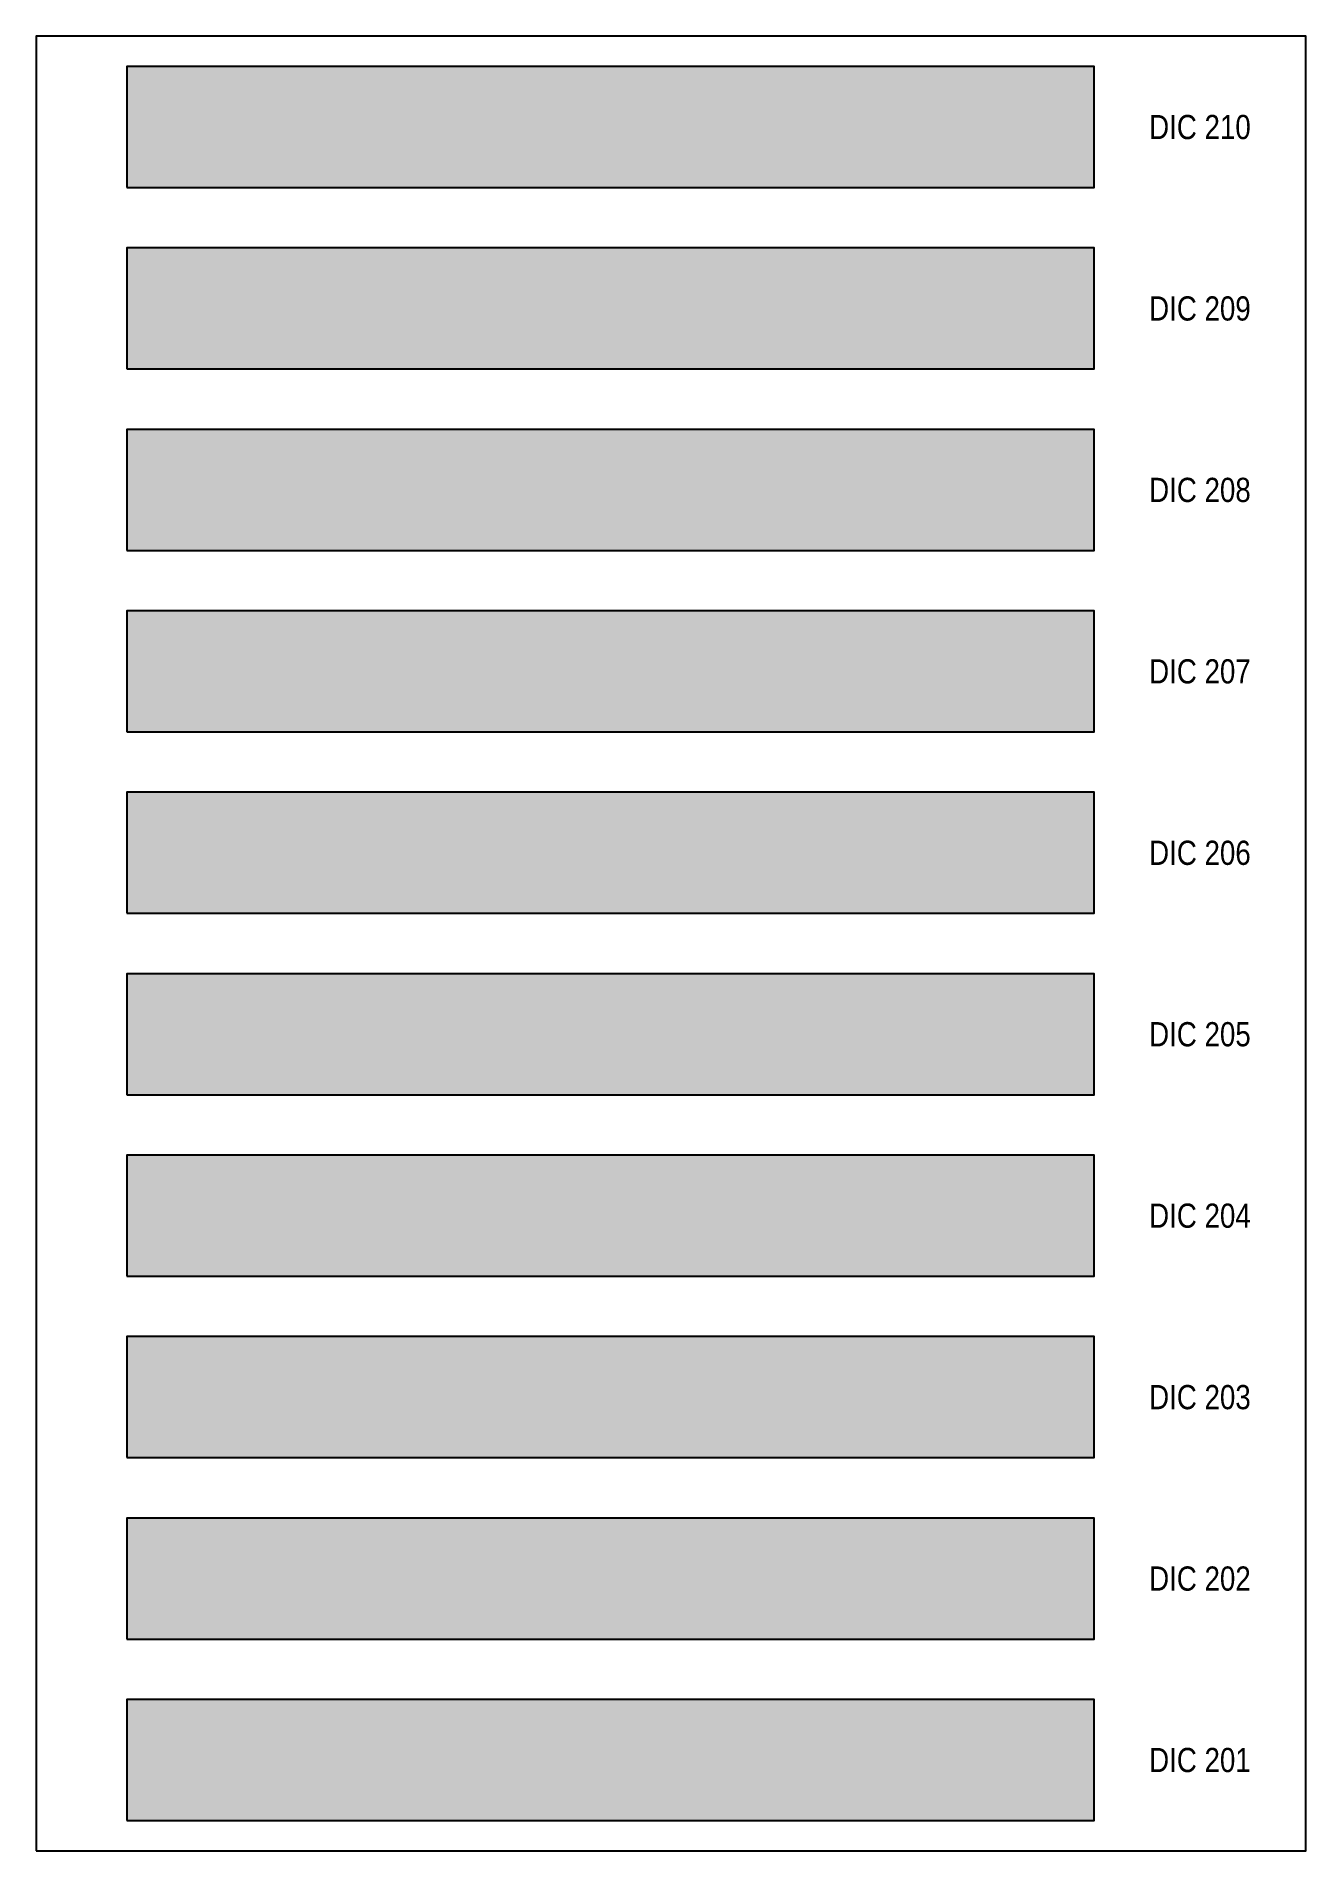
# Model space of a CAD drawing. Header units: millimetres. Extents: x -813692 to 807431, y 0 to 1813163.
# Drawn here: x 0 to 210, y 6000 to 6300 of the extents above; entities that cross this region are included whole.
import ezdxf
from ezdxf.enums import TextEntityAlignment as Align

# ---------------------------------------------------------------- set-up
doc = ezdxf.new("R2010")
doc.units = ezdxf.units.MM
doc.styles.get("Standard").update_dxf_attribs({"font": 'ARIALN.TTF'})

msp = doc.modelspace()

# ---------------------------------------------------------------- texts
at = {"layer": 'Defpoints', "color": 7, "ltscale": 100}
for s, p in [('DIC 210', (192.5, 6285)), ('DIC 210', (192.5, 6285)), ('DIC 209', (192.5, 6255)), ('DIC 209', (192.5, 6255)), ('DIC 208', (192.5, 6225)), ('DIC 208', (192.5, 6225)), ('DIC 207', (192.5, 6195)), ('DIC 207', (192.5, 6195)), ('DIC 206', (192.5, 6165)), ('DIC 206', (192.5, 6165)), ('DIC 205', (192.5, 6135)), ('DIC 205', (192.5, 6135)), ('DIC 204', (192.5, 6105)), ('DIC 204', (192.5, 6105)), ('DIC 203', (192.5, 6075)), ('DIC 203', (192.5, 6075)), ('DIC 202', (192.5, 6045)), ('DIC 202', (192.5, 6045)), ('DIC 201', (192.5, 6015)), ('DIC 201', (192.5, 6015))]:
    msp.add_text(s, height=4, dxfattribs=at).set_placement(p, align=Align.MIDDLE)

# ---------------------------------------------------------------- hatches: boundary and pattern name
at = {"layer": 'Defpoints', "ltscale": 100, "true_color": 0x9fad00}
msp.add_hatch(color=54, dxfattribs=at).paths.add_polyline_path([(15, 6275), (175, 6275), (175, 6295), (15, 6295)])
msp.add_hatch(color=54, dxfattribs=at).paths.add_polyline_path([(15, 6275), (175, 6275), (175, 6295), (15, 6295)])
at = {"layer": 'Defpoints', "ltscale": 100, "true_color": 0xbeb000}
msp.add_hatch(color=42, dxfattribs=at).paths.add_polyline_path([(15, 6245), (175, 6245), (175, 6265), (15, 6265)])
msp.add_hatch(color=42, dxfattribs=at).paths.add_polyline_path([(15, 6245), (175, 6245), (175, 6265), (15, 6265)])
at = {"layer": 'Defpoints', "ltscale": 100, "true_color": 0xceb000}
msp.add_hatch(color=42, dxfattribs=at).paths.add_polyline_path([(15, 6215), (175, 6215), (175, 6235), (15, 6235)])
msp.add_hatch(color=42, dxfattribs=at).paths.add_polyline_path([(15, 6215), (175, 6215), (175, 6235), (15, 6235)])
at = {"layer": 'Defpoints', "ltscale": 100, "true_color": 0xc59411}
msp.add_hatch(color=42, dxfattribs=at).paths.add_polyline_path([(15, 6185), (175, 6185), (175, 6205), (15, 6205)])
msp.add_hatch(color=42, dxfattribs=at).paths.add_polyline_path([(15, 6185), (175, 6185), (175, 6205), (15, 6205)])
at = {"layer": 'Defpoints', "ltscale": 100, "true_color": 0xf3aa00}
msp.add_hatch(color=40, dxfattribs=at).paths.add_polyline_path([(15, 6155), (175, 6155), (175, 6175), (15, 6175)])
msp.add_hatch(color=40, dxfattribs=at).paths.add_polyline_path([(15, 6155), (175, 6155), (175, 6175), (15, 6175)])
at = {"layer": 'Defpoints', "ltscale": 100, "true_color": 0xf19a00}
msp.add_hatch(color=30, dxfattribs=at).paths.add_polyline_path([(15, 6125), (175, 6125), (175, 6145), (15, 6145)])
msp.add_hatch(color=30, dxfattribs=at).paths.add_polyline_path([(15, 6125), (175, 6125), (175, 6145), (15, 6145)])
at = {"layer": 'Defpoints', "ltscale": 100, "true_color": 0xef790f}
msp.add_hatch(color=30, dxfattribs=at).paths.add_polyline_path([(15, 6095), (175, 6095), (175, 6115), (15, 6115)])
msp.add_hatch(color=30, dxfattribs=at).paths.add_polyline_path([(15, 6095), (175, 6095), (175, 6115), (15, 6115)])
at = {"layer": 'Defpoints', "ltscale": 100, "true_color": 0xc26800}
msp.add_hatch(color=32, dxfattribs=at).paths.add_polyline_path([(15, 6065), (175, 6065), (175, 6085), (15, 6085)])
msp.add_hatch(color=32, dxfattribs=at).paths.add_polyline_path([(15, 6065), (175, 6065), (175, 6085), (15, 6085)])
at = {"layer": 'Defpoints', "ltscale": 100, "true_color": 0xc86500}
msp.add_hatch(color=32, dxfattribs=at).paths.add_polyline_path([(15, 6035), (175, 6035), (175, 6055), (15, 6055)])
msp.add_hatch(color=32, dxfattribs=at).paths.add_polyline_path([(15, 6035), (175, 6035), (175, 6055), (15, 6055)])
at = {"layer": 'Defpoints', "ltscale": 100, "true_color": 0xcb5f12}
msp.add_hatch(color=32, dxfattribs=at).paths.add_polyline_path([(15, 6005), (175, 6005), (175, 6025), (15, 6025)])
msp.add_hatch(color=32, dxfattribs=at).paths.add_polyline_path([(15, 6005), (175, 6005), (175, 6025), (15, 6025)])

# ---------------------------------------------------------------- linework, layer by layer
at = {"layer": 'Defpoints', "color": 7, "ltscale": 100}
msp.add_lwpolyline([(0, 6000), (210, 6000), (210, 6300), (0, 6300)], close=True, dxfattribs=at)
msp.add_lwpolyline([(0, 6000), (210, 6000), (210, 6300), (0, 6300)], close=True, dxfattribs=at)
at = {"layer": 'Defpoints', "color": 54, "ltscale": 100, "true_color": 0x9fad00}
msp.add_lwpolyline([(15, 6275), (175, 6275), (175, 6295), (15, 6295)], close=True, dxfattribs=at)
msp.add_lwpolyline([(15, 6275), (175, 6275), (175, 6295), (15, 6295)], close=True, dxfattribs=at)
at = {"layer": 'Defpoints', "color": 42, "ltscale": 100, "true_color": 0xbeb000}
msp.add_lwpolyline([(15, 6245), (175, 6245), (175, 6265), (15, 6265)], close=True, dxfattribs=at)
msp.add_lwpolyline([(15, 6245), (175, 6245), (175, 6265), (15, 6265)], close=True, dxfattribs=at)
at = {"layer": 'Defpoints', "color": 42, "ltscale": 100, "true_color": 0xceb000}
msp.add_lwpolyline([(15, 6215), (175, 6215), (175, 6235), (15, 6235)], close=True, dxfattribs=at)
msp.add_lwpolyline([(15, 6215), (175, 6215), (175, 6235), (15, 6235)], close=True, dxfattribs=at)
at = {"layer": 'Defpoints', "color": 42, "ltscale": 100, "true_color": 0xc59411}
msp.add_lwpolyline([(15, 6185), (175, 6185), (175, 6205), (15, 6205)], close=True, dxfattribs=at)
msp.add_lwpolyline([(15, 6185), (175, 6185), (175, 6205), (15, 6205)], close=True, dxfattribs=at)
at = {"layer": 'Defpoints', "color": 40, "ltscale": 100, "true_color": 0xf3aa00}
msp.add_lwpolyline([(15, 6155), (175, 6155), (175, 6175), (15, 6175)], close=True, dxfattribs=at)
msp.add_lwpolyline([(15, 6155), (175, 6155), (175, 6175), (15, 6175)], close=True, dxfattribs=at)
at = {"layer": 'Defpoints', "color": 30, "ltscale": 100, "true_color": 0xf19a00}
msp.add_lwpolyline([(15, 6125), (175, 6125), (175, 6145), (15, 6145)], close=True, dxfattribs=at)
msp.add_lwpolyline([(15, 6125), (175, 6125), (175, 6145), (15, 6145)], close=True, dxfattribs=at)
at = {"layer": 'Defpoints', "color": 30, "ltscale": 100, "true_color": 0xef790f}
msp.add_lwpolyline([(15, 6095), (175, 6095), (175, 6115), (15, 6115)], close=True, dxfattribs=at)
msp.add_lwpolyline([(15, 6095), (175, 6095), (175, 6115), (15, 6115)], close=True, dxfattribs=at)
at = {"layer": 'Defpoints', "color": 32, "ltscale": 100, "true_color": 0xc26800}
msp.add_lwpolyline([(15, 6065), (175, 6065), (175, 6085), (15, 6085)], close=True, dxfattribs=at)
msp.add_lwpolyline([(15, 6065), (175, 6065), (175, 6085), (15, 6085)], close=True, dxfattribs=at)
at = {"layer": 'Defpoints', "color": 32, "ltscale": 100, "true_color": 0xc86500}
msp.add_lwpolyline([(15, 6035), (175, 6035), (175, 6055), (15, 6055)], close=True, dxfattribs=at)
msp.add_lwpolyline([(15, 6035), (175, 6035), (175, 6055), (15, 6055)], close=True, dxfattribs=at)
at = {"layer": 'Defpoints', "color": 32, "ltscale": 100, "true_color": 0xcb5f12}
msp.add_lwpolyline([(15, 6005), (175, 6005), (175, 6025), (15, 6025)], close=True, dxfattribs=at)
msp.add_lwpolyline([(15, 6005), (175, 6005), (175, 6025), (15, 6025)], close=True, dxfattribs=at)

msp.set_redraw_order([(e.dxf.handle, doc.entitydb.next_handle()) for e in msp.query("TEXT MTEXT ATTDEF DIMENSION ARC_DIMENSION")])  # texts and dimensions are drawn at this point

doc.saveas('drawing.dxf')
